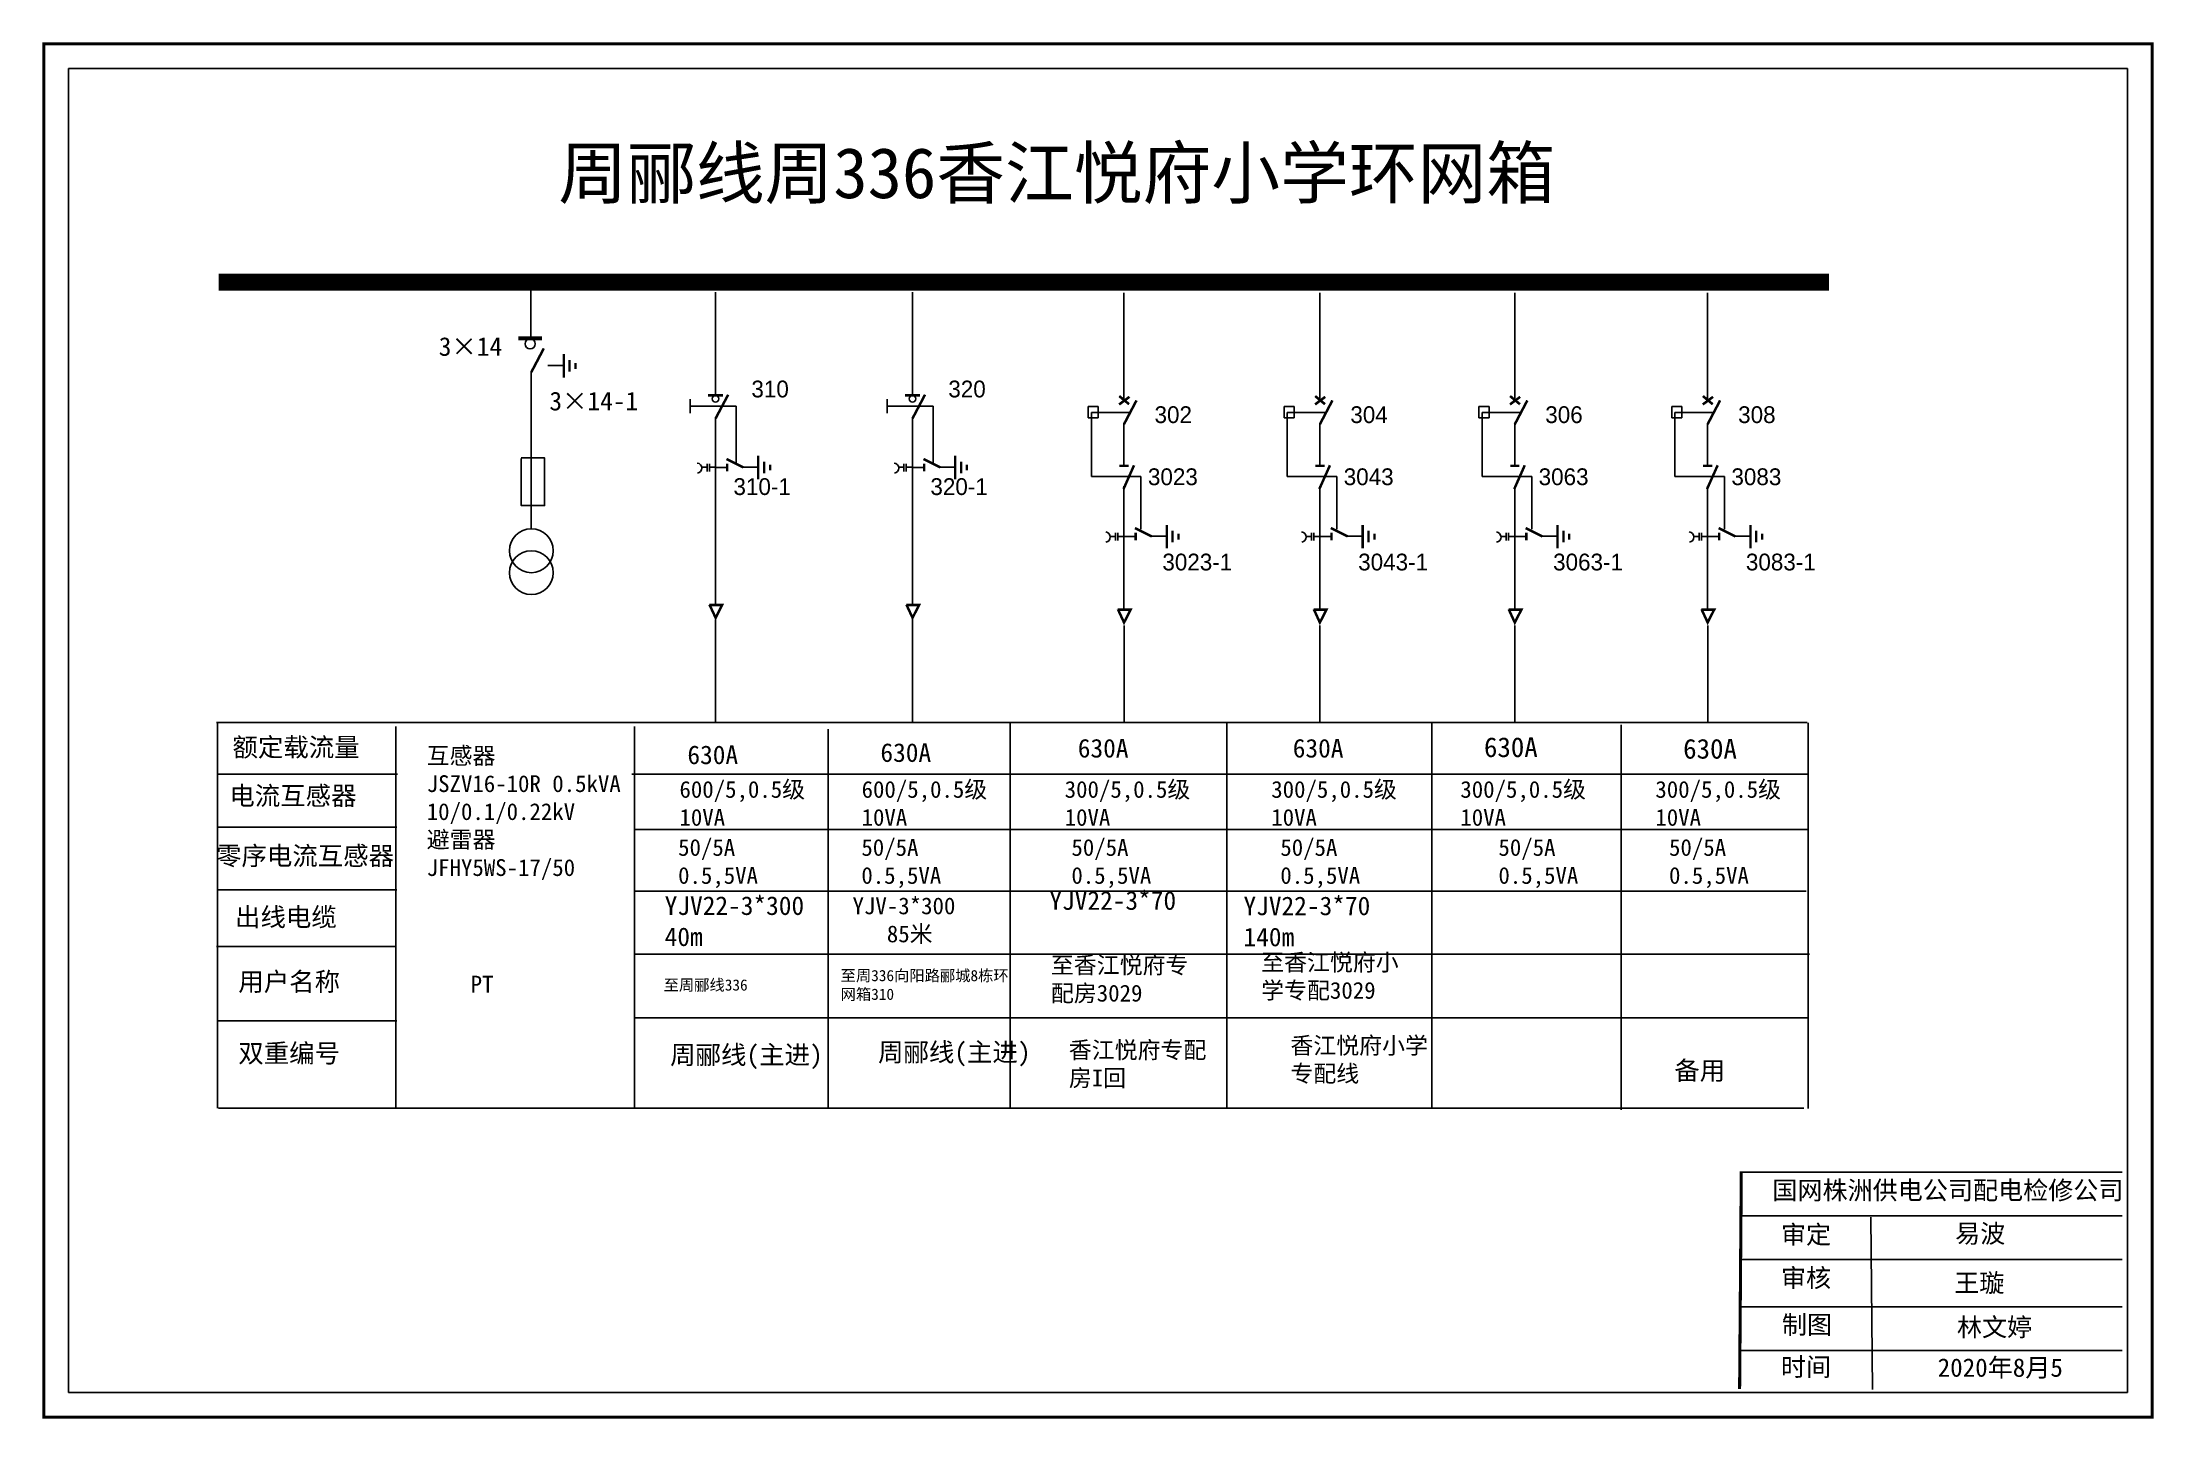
# Model space of a CAD drawing. Extents: x 234 to 839, y -358 to -49.
# Drawn here: x 650.2 to 838.7, y -174.4 to -51.5 of the extents above; entities that cross this region are included whole.
import ezdxf

# ---------------------------------------------------------------- set-up
doc = ezdxf.new("R2010")
doc.units = 0
doc.header["$LTSCALE"] = 5
doc.linetypes.add('ACAD_ISO02W100', pattern=[15, 12, -3])
doc.linetypes.add('CENTER', pattern=[50.8, 31.75, -6.35, 6.35, -6.35])
doc.layers.get('0').update_dxf_attribs({"linetype": 'CONTINUOUS'})
doc.layers.add('2', color=7, linetype='CONTINUOUS')
doc.styles.add('hztxt_txtstyle_0.00_0_0', font='', dxfattribs={"bigfont": 'hztxt.shx'})
doc.styles.add('hztxt_txtstyle_1.80_0_0', font='', dxfattribs={"height": 1.8, "bigfont": 'hztxt.shx'})
doc.styles.add('hztxt_txtstyle_2.70_0_0', font='simkai.ttf', dxfattribs={"height": 2.7})
doc.styles.add('STYLE1', font='simkai_0.ttf')
doc.styles.add('字体', font='simkai_0.ttf', dxfattribs={"height": 2.5})
doc.styles.get('hztxt_txtstyle_0.00_0_0').set_extended_font_data('hztxt')
doc.styles.get('hztxt_txtstyle_1.80_0_0').set_extended_font_data('hztxt')

msp = doc.modelspace()

# ---------------------------------------------------------------- texts
at = {"color": 0, "linetype": 'Continuous', "style": 'hztxt_txtstyle_2.70_0_0'}
for s, p in [('3×14', (685.61, -79.53)), ('3×14-1', (695.49, -84.4))]:
    msp.add_text(s, height=1.664, dxfattribs=at).set_placement(p)
at = {"color": 0, "style": 'hztxt_txtstyle_1.80_0_0'}
for s, p in [('310', (713.52, -83.24)), ('320', (731.1, -83.24)), ('302', (749.51, -85.53)), ('304', (766.99, -85.53)), ('306', (784.39, -85.53)), ('308', (801.61, -85.53)), ('310-1', (711.92, -91.95)), ('320-1', (729.5, -91.95)), ('3023', (748.92, -91.07)), ('3043', (766.4, -91.07)), ('3063', (783.8, -91.07)), ('3083', (801.01, -91.07)), ('3023-1', (750.21, -98.68)), ('3043-1', (767.69, -98.68)), ('3063-1', (785.09, -98.68)), ('3083-1', (802.3, -98.68))]:
    msp.add_text(s, height=1.498, dxfattribs=at).set_placement(p)
at = {"color": 0, "linetype": 'Continuous', "attachment_point": 1}
for s, insert, char_height, width, style in [('{\\fSimSun|b0|i0|c134|p2;周郦线周336香江悦府小学环网箱}', (696.29, -60.96), 4.5, 120.6302, '字体'), ('{\\fSimSun|b0|i0|c134|p2;额定载流量}', (667.2, -113.62), 1.6641, 26.8279, 'hztxt_txtstyle_2.70_0_0'), ('\\A1;{\\fSimSun|b0|i0|c134|p2;互感器\\PJSZV16-10R 0.5kVA\\P10/0.1/0.22kV\\P避雷器\\PJFHY5WS-17/50}', (684.54, -114.46), 1.4977, 27.6169, 'hztxt_txtstyle_2.70_0_0'), ('{\\fSimSun|b0|i0|c134|p2;630A}', (707.81, -114.3), 1.6641, 26.8279, 'hztxt_txtstyle_2.70_0_0'), ('{\\fSimSun|b0|i0|c134|p2;630A}', (725.04, -114.1), 1.6641, 26.8279, 'hztxt_txtstyle_2.70_0_0'), ('{\\fSimSun|b0|i0|c134|p2;630A}', (742.66, -113.71), 1.6641, 26.8279, 'hztxt_txtstyle_2.70_0_0'), ('{\\fSimSun|b0|i0|c134|p2;630A}', (761.85, -113.71), 1.6641, 26.8279, 'hztxt_txtstyle_2.70_0_0'), ('{\\fSimSun|b0|i0|c134|p2;630A}', (778.92, -113.57), 1.7636, 14.1809, 'hztxt_txtstyle_0.00_0_0'), ('{\\fSimSun|b0|i0|c134|p2;630A}', (796.7, -113.71), 1.7636, 14.1809, 'hztxt_txtstyle_0.00_0_0'), ('{\\fSimSun|b0|i0|c134|p2;电流互感器}', (666.92, -117.95), 1.6641, 26.8279, 'hztxt_txtstyle_2.70_0_0'), ('\\A1;{\\fSimSun|b0|i0|c134|p2;600/5,0.5级\\P10VA}', (707.1, -117.47), 1.4977, 27.6169, 'hztxt_txtstyle_2.70_0_0'), ('\\A1;{\\fSimSun|b0|i0|c134|p2;600/5,0.5级\\P10VA}', (723.36, -117.47), 1.4977, 27.6169, 'hztxt_txtstyle_2.70_0_0'), ('\\A1;{\\fSimSun|b0|i0|c134|p2;300/5,0.5级\\P10VA}', (741.49, -117.47), 1.4977, 27.6169, 'hztxt_txtstyle_2.70_0_0'), ('\\A1;{\\fSimSun|b0|i0|c134|p2;300/5,0.5级\\P10VA}', (759.93, -117.47), 1.4977, 27.6169, 'hztxt_txtstyle_2.70_0_0'), ('\\A1;{\\fSimSun|b0|i0|c134|p2;300/5,0.5级\\P10VA}', (776.81, -117.47), 1.4977, 27.6169, 'hztxt_txtstyle_2.70_0_0'), ('\\A1;{\\fSimSun|b0|i0|c134|p2;300/5,0.5级\\P10VA}', (794.22, -117.47), 1.4977, 27.6169, 'hztxt_txtstyle_2.70_0_0'), ('{\\fSimSun|b0|i0|c134|p2;零序电流互感器}', (665.73, -123.31), 1.6641, 26.8279, 'hztxt_txtstyle_2.70_0_0'), ('{\\fSimSun|b0|i0|c134|p2;50/5A\\P0.5,5VA}', (706.98, -122.65), 1.4977, 26.8279, 'hztxt_txtstyle_2.70_0_0'), ('{\\fSimSun|b0|i0|c134|p2;50/5A\\P0.5,5VA}', (723.34, -122.65), 1.4977, 26.8279, 'hztxt_txtstyle_2.70_0_0'), ('{\\fSimSun|b0|i0|c134|p2;50/5A\\P0.5,5VA}', (742.09, -122.65), 1.4977, 26.8279, 'hztxt_txtstyle_2.70_0_0'), ('{\\fSimSun|b0|i0|c134|p2;50/5A\\P0.5,5VA}', (760.74, -122.65), 1.4977, 26.8279, 'hztxt_txtstyle_2.70_0_0'), ('{\\fSimSun|b0|i0|c134|p2;50/5A\\P0.5,5VA}', (780.21, -122.65), 1.4977, 26.8279, 'hztxt_txtstyle_2.70_0_0'), ('{\\fSimSun|b0|i0|c134|p2;50/5A\\P0.5,5VA}', (795.44, -122.65), 1.4977, 26.8279, 'hztxt_txtstyle_2.70_0_0'), ('{\\fSimSun|b0|i0|c134|p2;YJV22-3*300 \\P40m}', (705.78, -127.76), 1.6641, 26.8279, 'hztxt_txtstyle_2.70_0_0'), ('{\\fSimSun|b0|i0|c134|p2;YJV22-3*70 }', (740.12, -127.3), 1.6641, 26.8279, 'hztxt_txtstyle_2.70_0_0'), ('{\\fSimSun|b0|i0|c134|p2;YJV22-3*70 \\P140m}', (757.45, -127.78), 1.6641, 26.8279, 'hztxt_txtstyle_2.70_0_0'), ('{\\fSimSun|b0|i0|c134|p2;出线电缆}', (667.43, -128.77), 1.6641, 26.8279, 'hztxt_txtstyle_2.70_0_0'), ('{\\fSimSun|b0|i0|c134|p2;至香江悦府专配房3029}', (740.26, -133.15), 1.5, 13.1632, 'hztxt_txtstyle_2.70_0_0'), ('{\\fSimSun|b0|i0|c134|p2;至香江悦府小学专配3029}', (759.03, -132.9), 1.5, 13.1632, 'hztxt_txtstyle_2.70_0_0'), ('{\\fSimSun|b0|i0|c134|p2;用户名称}', (667.72, -134.54), 1.6641, 26.8279, 'hztxt_txtstyle_2.70_0_0'), ('{\\fSimSun|b0|i0|c134|p2;PT}', (688.46, -134.84), 1.5036, 11.6979, 'hztxt_txtstyle_0.00_0_0'), ('{\\fSimSun|b0|i0|c134|p2;至周郦线336}', (705.69, -135.17), 1, 16.239, 'hztxt_txtstyle_2.70_0_0'), ('{\\fSimSun|b0|i0|c134|p2;至周336向阳路郦城8栋环网箱310}', (721.49, -134.33), 1, 16.239, 'hztxt_txtstyle_2.70_0_0'), ('{\\fSimSun|b0|i0|c134|p2;双重编号}', (667.72, -140.93), 1.6641, 26.8279, 'hztxt_txtstyle_2.70_0_0'), ('{\\fSimSun|b0|i0|c134|p2;周郦线(主进)}', (706.27, -141.07), 1.6641, 26.8279, 'hztxt_txtstyle_2.70_0_0'), ('{\\fSimSun|b0|i0|c134|p2;周郦线(主进)}', (724.83, -140.83), 1.6641, 26.8279, 'hztxt_txtstyle_2.70_0_0'), ('{\\fSimSun|b0|i0|c134|p2;香江悦府专配房I回}', (741.86, -140.72), 1.5, 13.1632, 'hztxt_txtstyle_2.70_0_0'), ('{\\fSimSun|b0|i0|c134|p2;香江悦府小学专配线}', (761.64, -140.32), 1.5, 13.1632, 'hztxt_txtstyle_2.70_0_0'), ('{\\fSimSun|b0|i0|c134|p2;备用}', (795.91, -142.47), 1.6641, 26.8279, 'hztxt_txtstyle_2.70_0_0'), ('国网株洲供电公司配电检修公司', (804.66, -153.17), 1.6416, 44.8802, '字体'), ('\\f\uffbfﾬￌﾣﾤ_GB2312|b0|i0|c134|p49;审定', (805.43, -157.12), 1.6416, 12.8381, '字体'), ('{\\fSimSun|b0|i0|c134|p2;易波}', (820.98, -157.03), 1.6416, 12.8381, '字体'), ('\\f\uffbfﾬￌﾣﾤ_GB2312|b0|i0|c134|p49;审核', (805.43, -160.99), 1.6416, 12.8381, '字体'), ('王璇', (820.9, -161.43), 1.642, 12.8381, '字体'), ('\\f\uffbfﾬￌﾣﾤ_GB2312|b0|i0|c134|p49;制图', (805.52, -165.16), 1.6416, 12.8381, '字体'), ('{\\fSimSun|b0|i0|c134|p2;林文婷}', (821.14, -165.38), 1.6416, 12.8381, '字体'), ('\\f\uffbfﾬￌﾣﾤ_GB2312|b0|i0|c134|p49;时间', (805.43, -168.93), 1.6416, 12.8381, '字体'), ('2020{\\fSimSun|b0|i0|c134|p2;年}8{\\fSimSun|b0|i0|c134|p2;月5}', (819.42, -168.99), 1.6416, 24.0122, '字体')]:
    msp.add_mtext(s, dxfattribs=dict(at, insert=insert, char_height=char_height, width=width, style=style))
at = {"linetype": 'Continuous', "insert": (722.55, -127.86), "char_height": 1.5, "width": 17.0096, "attachment_point": 1, "style": 'STYLE1'}
msp.add_mtext('{\\fSimSun|b0|i0|c134|p2;YJV-3*300\\P   85米}', dxfattribs=at)

# ---------------------------------------------------------------- blocks, each defined once
blk = doc.blocks.new('JD')
for points in [[(-2, 0.2), (-2, -0.2), (2, 0.2), (2, -0.2)], [(1, -1.2), (1, -0.8), (-1, -1.2), (-1, -0.8)], [(-0.5, -1.8), (-0.5, -2.2), (0.5, -1.8), (0.5, -2.2)]]:
    blk.add_trace(points)

# ---------------------------------------------------------------- linework, layer by layer
at = {"color": 0}
for p, q in [((693.84, -72.96), (693.84, -77.89)), ((710.32, -73.86), (710.32, -83.03)), ((727.9, -73.86), (727.9, -83.03)), ((746.78, -73.91), (746.78, -83.53)), ((764.27, -73.91), (764.27, -83.53)), ((781.67, -73.91), (781.67, -83.53)), ((798.88, -73.91), (798.88, -83.53)), ((693.87, -80.94), (693.87, -94.93)), ((695.34, -80.39), (696.75, -80.39)), ((743.59, -84.06), (744.48, -84.06)), ((743.59, -84.06), (743.59, -85.05)), ((744.48, -84.06), (744.48, -85.05)), ((761.07, -84.06), (761.97, -84.06)), ((761.07, -84.06), (761.07, -85.05)), ((761.97, -84.06), (761.97, -85.05)), ((778.47, -84.06), (779.37, -84.06)), ((778.47, -84.06), (778.47, -85.05)), ((779.37, -84.06), (779.37, -85.05)), ((795.68, -84.06), (796.58, -84.06)), ((795.68, -84.06), (795.68, -85.05)), ((796.58, -84.06), (796.58, -85.05)), ((710.32, -85.07), (710.32, -101.72)), ((727.9, -85.07), (727.9, -101.72)), ((743.59, -85.05), (744.48, -85.05)), ((746.78, -85.58), (746.78, -89.29)), ((761.07, -85.05), (761.97, -85.05)), ((764.27, -85.58), (764.27, -89.29)), ((778.47, -85.05), (779.37, -85.05)), ((781.67, -85.58), (781.67, -89.29)), ((795.68, -85.05), (796.58, -85.05)), ((798.88, -85.58), (798.88, -89.29)), ((710.32, -89.49), (711.36, -89.49)), ((712.71, -89.46), (714.12, -89.46)), ((727.9, -89.49), (728.94, -89.49)), ((730.29, -89.46), (731.7, -89.46)), ((746.78, -91.15), (746.78, -102.11)), ((764.27, -91.15), (764.27, -102.11)), ((781.67, -91.15), (781.67, -102.11)), ((798.88, -91.15), (798.88, -102.11)), ((746.78, -95.65), (747.82, -95.65)), ((749.17, -95.62), (750.58, -95.62)), ((764.27, -95.65), (765.31, -95.65)), ((766.66, -95.62), (768.07, -95.62)), ((781.67, -95.65), (782.7, -95.65)), ((784.06, -95.62), (785.47, -95.62)), ((798.88, -95.65), (799.92, -95.65)), ((801.27, -95.62), (802.68, -95.62)), ((681.93, -116.87), (665.88, -116.87)), ((681.87, -121.6), (665.82, -121.6)), ((681.87, -127.17), (665.82, -127.17)), ((681.81, -132.25), (665.76, -132.25)), ((681.87, -138.87), (665.81, -138.87))]:
    msp.add_line(p, q, dxfattribs=at)
at = {"color": 0, "linetype": 'ACAD_ISO02W100'}
for p, q in [((747.23, -84.58), (743.87, -84.58)), ((743.87, -84.58), (743.87, -90.29)), ((764.72, -84.58), (761.36, -84.58)), ((761.36, -84.58), (761.36, -90.29)), ((782.11, -84.58), (778.76, -84.58)), ((778.76, -84.58), (778.76, -90.29)), ((799.33, -84.58), (795.97, -84.58)), ((795.97, -84.58), (795.97, -90.29)), ((743.87, -90.29), (748.3, -90.29)), ((748.3, -90.29), (748.3, -95)), ((761.36, -90.29), (765.79, -90.29)), ((765.79, -90.29), (765.79, -95)), ((778.76, -90.29), (783.19, -90.29)), ((783.19, -90.29), (783.19, -95)), ((795.97, -90.29), (800.4, -90.29)), ((800.4, -90.29), (800.4, -95))]:
    msp.add_line(p, q, dxfattribs=at)
at = {"color": 0, "linetype": 'CENTER'}
for p, q in [((710.33, -103.07), (710.33, -112.27)), ((727.91, -103.07), (727.91, -112.27)), ((746.79, -103.58), (746.79, -112.22)), ((764.27, -103.58), (764.27, -112.22)), ((781.67, -103.58), (781.67, -112.22)), ((798.89, -103.58), (798.89, -112.22))]:
    msp.add_line(p, q, dxfattribs=at)
at = {"color": 0, "linetype": 'Continuous'}
for p, q in [((665.78, -112.25), (807.78, -112.25)), ((665.85, -146.67), (665.85, -112.25)), ((681.79, -112.62), (681.79, -146.66)), ((703.1, -112.62), (703.1, -146.66)), ((720.38, -112.85), (720.38, -146.64)), ((736.62, -112.32), (736.62, -146.66)), ((755.96, -112.32), (755.96, -146.66)), ((774.26, -112.34), (774.26, -146.68)), ((791.16, -112.46), (791.16, -146.8)), ((807.86, -112.28), (807.86, -146.69)), ((702.84, -116.85), (807.82, -116.85)), ((703.1, -121.79), (807.86, -121.79)), ((703.1, -127.31), (807.69, -127.31)), ((703.1, -132.91), (807.97, -132.91)), ((703.1, -138.6), (807.82, -138.6)), ((807.46, -146.67), (665.96, -146.67)), ((801.76, -152.38), (835.89, -152.38)), ((801.76, -156.27), (835.89, -156.27)), ((813.46, -156.38), (813.61, -171.78)), ((801.76, -160.16), (835.89, -160.16)), ((801.76, -164.4), (835.89, -164.4)), ((801.76, -168.29), (835.89, -168.29))]:
    msp.add_line(p, q, dxfattribs=at)
at = {"color": 0, "linetype": 'Continuous', "const_width": 0.274}
msp.add_lwpolyline([(650.35, -51.69), (838.58, -51.69), (838.58, -174.24), (650.35, -174.24)], close=True, dxfattribs=at)
at = {"color": 0, "linetype": 'Continuous'}
msp.add_lwpolyline([(652.57, -53.9), (836.36, -53.9), (836.36, -172.03), (652.57, -172.03)], close=True, dxfattribs=at)
at = {"color": 0}
for points, const_width in [([(665.96, -72.96), (809.73, -72.96)], 1.5), ([(692.72, -77.96), (694.82, -77.96)], 0.357), ([(693.87, -81), (694.99, -78.87)], 0.225), ([(710.32, -85.13), (711.45, -83)], 0.225), ([(727.9, -85.13), (729.02, -83)], 0.225), ([(709.66, -83.06), (710.98, -83.06)], 0.225), ([(727.24, -83.06), (728.56, -83.06)], 0.225), ([(746.35, -83.87), (747.27, -83.19)], 0.225), ([(746.36, -83.12), (747.24, -83.85)], 0.225), ([(746.78, -85.64), (747.9, -83.51)], 0.225), ([(763.84, -83.87), (764.75, -83.19)], 0.225), ([(763.85, -83.12), (764.73, -83.85)], 0.225), ([(764.27, -85.64), (765.39, -83.51)], 0.225), ([(781.25, -83.12), (782.13, -83.85)], 0.225), ([(781.24, -83.87), (782.15, -83.19)], 0.225), ([(781.67, -85.64), (782.79, -83.51)], 0.225), ([(798.45, -83.87), (799.37, -83.19)], 0.225), ([(798.46, -83.12), (799.34, -83.85)], 0.225), ([(798.88, -85.64), (800, -83.51)], 0.225), ([(711.3, -88.74), (712.8, -89.49)], 0.225), ([(711.36, -89.15), (711.36, -89.84)], 0.225), ([(728.88, -88.74), (730.38, -89.49)], 0.225), ([(728.94, -89.15), (728.94, -89.84)], 0.225), ([(746.38, -89.35), (747.21, -89.35)], 0.225), ([(746.74, -91.42), (747.68, -89.3)], 0.225), ([(763.87, -89.35), (764.7, -89.35)], 0.225), ([(764.22, -91.42), (765.17, -89.3)], 0.225), ([(781.26, -89.35), (782.09, -89.35)], 0.225), ([(781.62, -91.42), (782.56, -89.3)], 0.225), ([(798.48, -89.35), (799.31, -89.35)], 0.225), ([(798.83, -91.42), (799.78, -89.3)], 0.225), ([(747.76, -94.9), (749.26, -95.65)], 0.225), ([(747.82, -95.3), (747.82, -95.99)], 0.225), ([(765.25, -94.9), (766.75, -95.65)], 0.225), ([(765.31, -95.3), (765.31, -95.99)], 0.225), ([(782.64, -94.9), (784.14, -95.65)], 0.225), ([(782.7, -95.3), (782.7, -95.99)], 0.225), ([(799.86, -94.9), (801.36, -95.65)], 0.225), ([(799.92, -95.3), (799.92, -95.99)], 0.225), ([(709.77, -101.76), (710.91, -101.76), (710.33, -102.91), (709.78, -101.73)], 0.225), ([(727.35, -101.76), (728.49, -101.76), (727.91, -102.91), (727.36, -101.73)], 0.225), ([(746.23, -102.18), (747.37, -102.18), (746.79, -103.33), (746.24, -102.15)], 0.225), ([(763.72, -102.18), (764.86, -102.18), (764.27, -103.33), (763.73, -102.15)], 0.225), ([(781.11, -102.18), (782.26, -102.18), (781.67, -103.33), (781.13, -102.15)], 0.225), ([(798.33, -102.18), (799.47, -102.18), (798.89, -103.33), (798.34, -102.15)], 0.225)]:
    msp.add_lwpolyline(points, dxfattribs=dict(at, const_width=const_width))
for points in [[(708.06, -83.4), (708.06, -84.65)], [(725.63, -83.4), (725.63, -84.65)], [(692.98, -88.69), (692.98, -92.89), (695.06, -92.89), (695.06, -88.64), (692.98, -88.64)], [(709.57, -89.48), (709.09, -89.48)], [(709.57, -89.17), (709.57, -89.85)], [(709.78, -89.17), (709.78, -89.85)], [(710.32, -89.48), (709.78, -89.48)], [(727.14, -89.48), (726.67, -89.48)], [(727.14, -89.17), (727.14, -89.85)], [(727.35, -89.17), (727.35, -89.85)], [(727.9, -89.48), (727.35, -89.48)], [(746.03, -95.64), (745.55, -95.64)], [(746.03, -95.32), (746.03, -96)], [(746.24, -95.32), (746.24, -96)], [(746.78, -95.64), (746.24, -95.64)], [(763.51, -95.64), (763.04, -95.64)], [(763.51, -95.32), (763.51, -96)], [(763.72, -95.32), (763.72, -96)], [(764.27, -95.64), (763.72, -95.64)], [(780.91, -95.64), (780.44, -95.64)], [(780.91, -95.32), (780.91, -96)], [(781.12, -95.32), (781.12, -96)], [(781.66, -95.64), (781.12, -95.64)], [(798.13, -95.64), (797.65, -95.64)], [(798.13, -95.32), (798.13, -96)], [(798.34, -95.32), (798.34, -96)], [(798.88, -95.64), (798.34, -95.64)]]:
    msp.add_lwpolyline(points, dxfattribs=at)
at = {"color": 0, "linetype": 'ACAD_ISO02W100'}
for points in [[(712.16, -89.14), (712.16, -84.02), (708.06, -84.02)], [(729.74, -89.14), (729.74, -84.02), (725.63, -84.02)]]:
    msp.add_lwpolyline(points, dxfattribs=at)
at = {"color": 0}
for points in [[(708.69, -89.1, -0.877934), (708.71, -90.01)], [(726.27, -89.1, -0.877934), (726.29, -90.01)], [(745.15, -95.25, -0.877934), (745.17, -96.16)], [(762.64, -95.25, -0.877934), (762.65, -96.16)], [(780.03, -95.25, -0.877934), (780.05, -96.16)], [(797.25, -95.25, -0.877934), (797.27, -96.16)]]:
    msp.add_lwpolyline(points, format="xyb", dxfattribs=at)
at = {"color": 0, "linetype": 'Continuous', "const_width": 0.274}
msp.add_lwpolyline([(801.89, -152.44), (801.74, -171.72)], dxfattribs=at)
at = {"color": 0}
for centre, radius in [((693.77, -78.46), 0.457), ((710.32, -83.37), 0.288), ((727.9, -83.37), 0.288)]:
    msp.add_circle(centre, radius, dxfattribs=at)
at = {"layer": '2', "color": 0}
for centre in [(693.88, -96.92), (693.88, -98.88)]:
    msp.add_circle(centre, 1.96, dxfattribs=at)

# ---------------------------------------------------------------- block references
at = {"color": 0, "xscale": 0.5241982881892397, "yscale": 0.5241982881892397, "zscale": 0.5241982881892701, "rotation": 90}
for p in [(696.77, -80.43), (714.14, -89.5), (731.72, -89.5), (750.6, -95.66), (768.09, -95.66), (785.49, -95.66), (802.7, -95.66)]:
    msp.add_blockref('JD', p, dxfattribs=at)

msp.set_redraw_order([(e.dxf.handle, doc.entitydb.next_handle()) for e in msp.query("TEXT MTEXT ATTDEF DIMENSION ARC_DIMENSION")])  # texts and dimensions are drawn at this point

doc.saveas('drawing.dxf')
